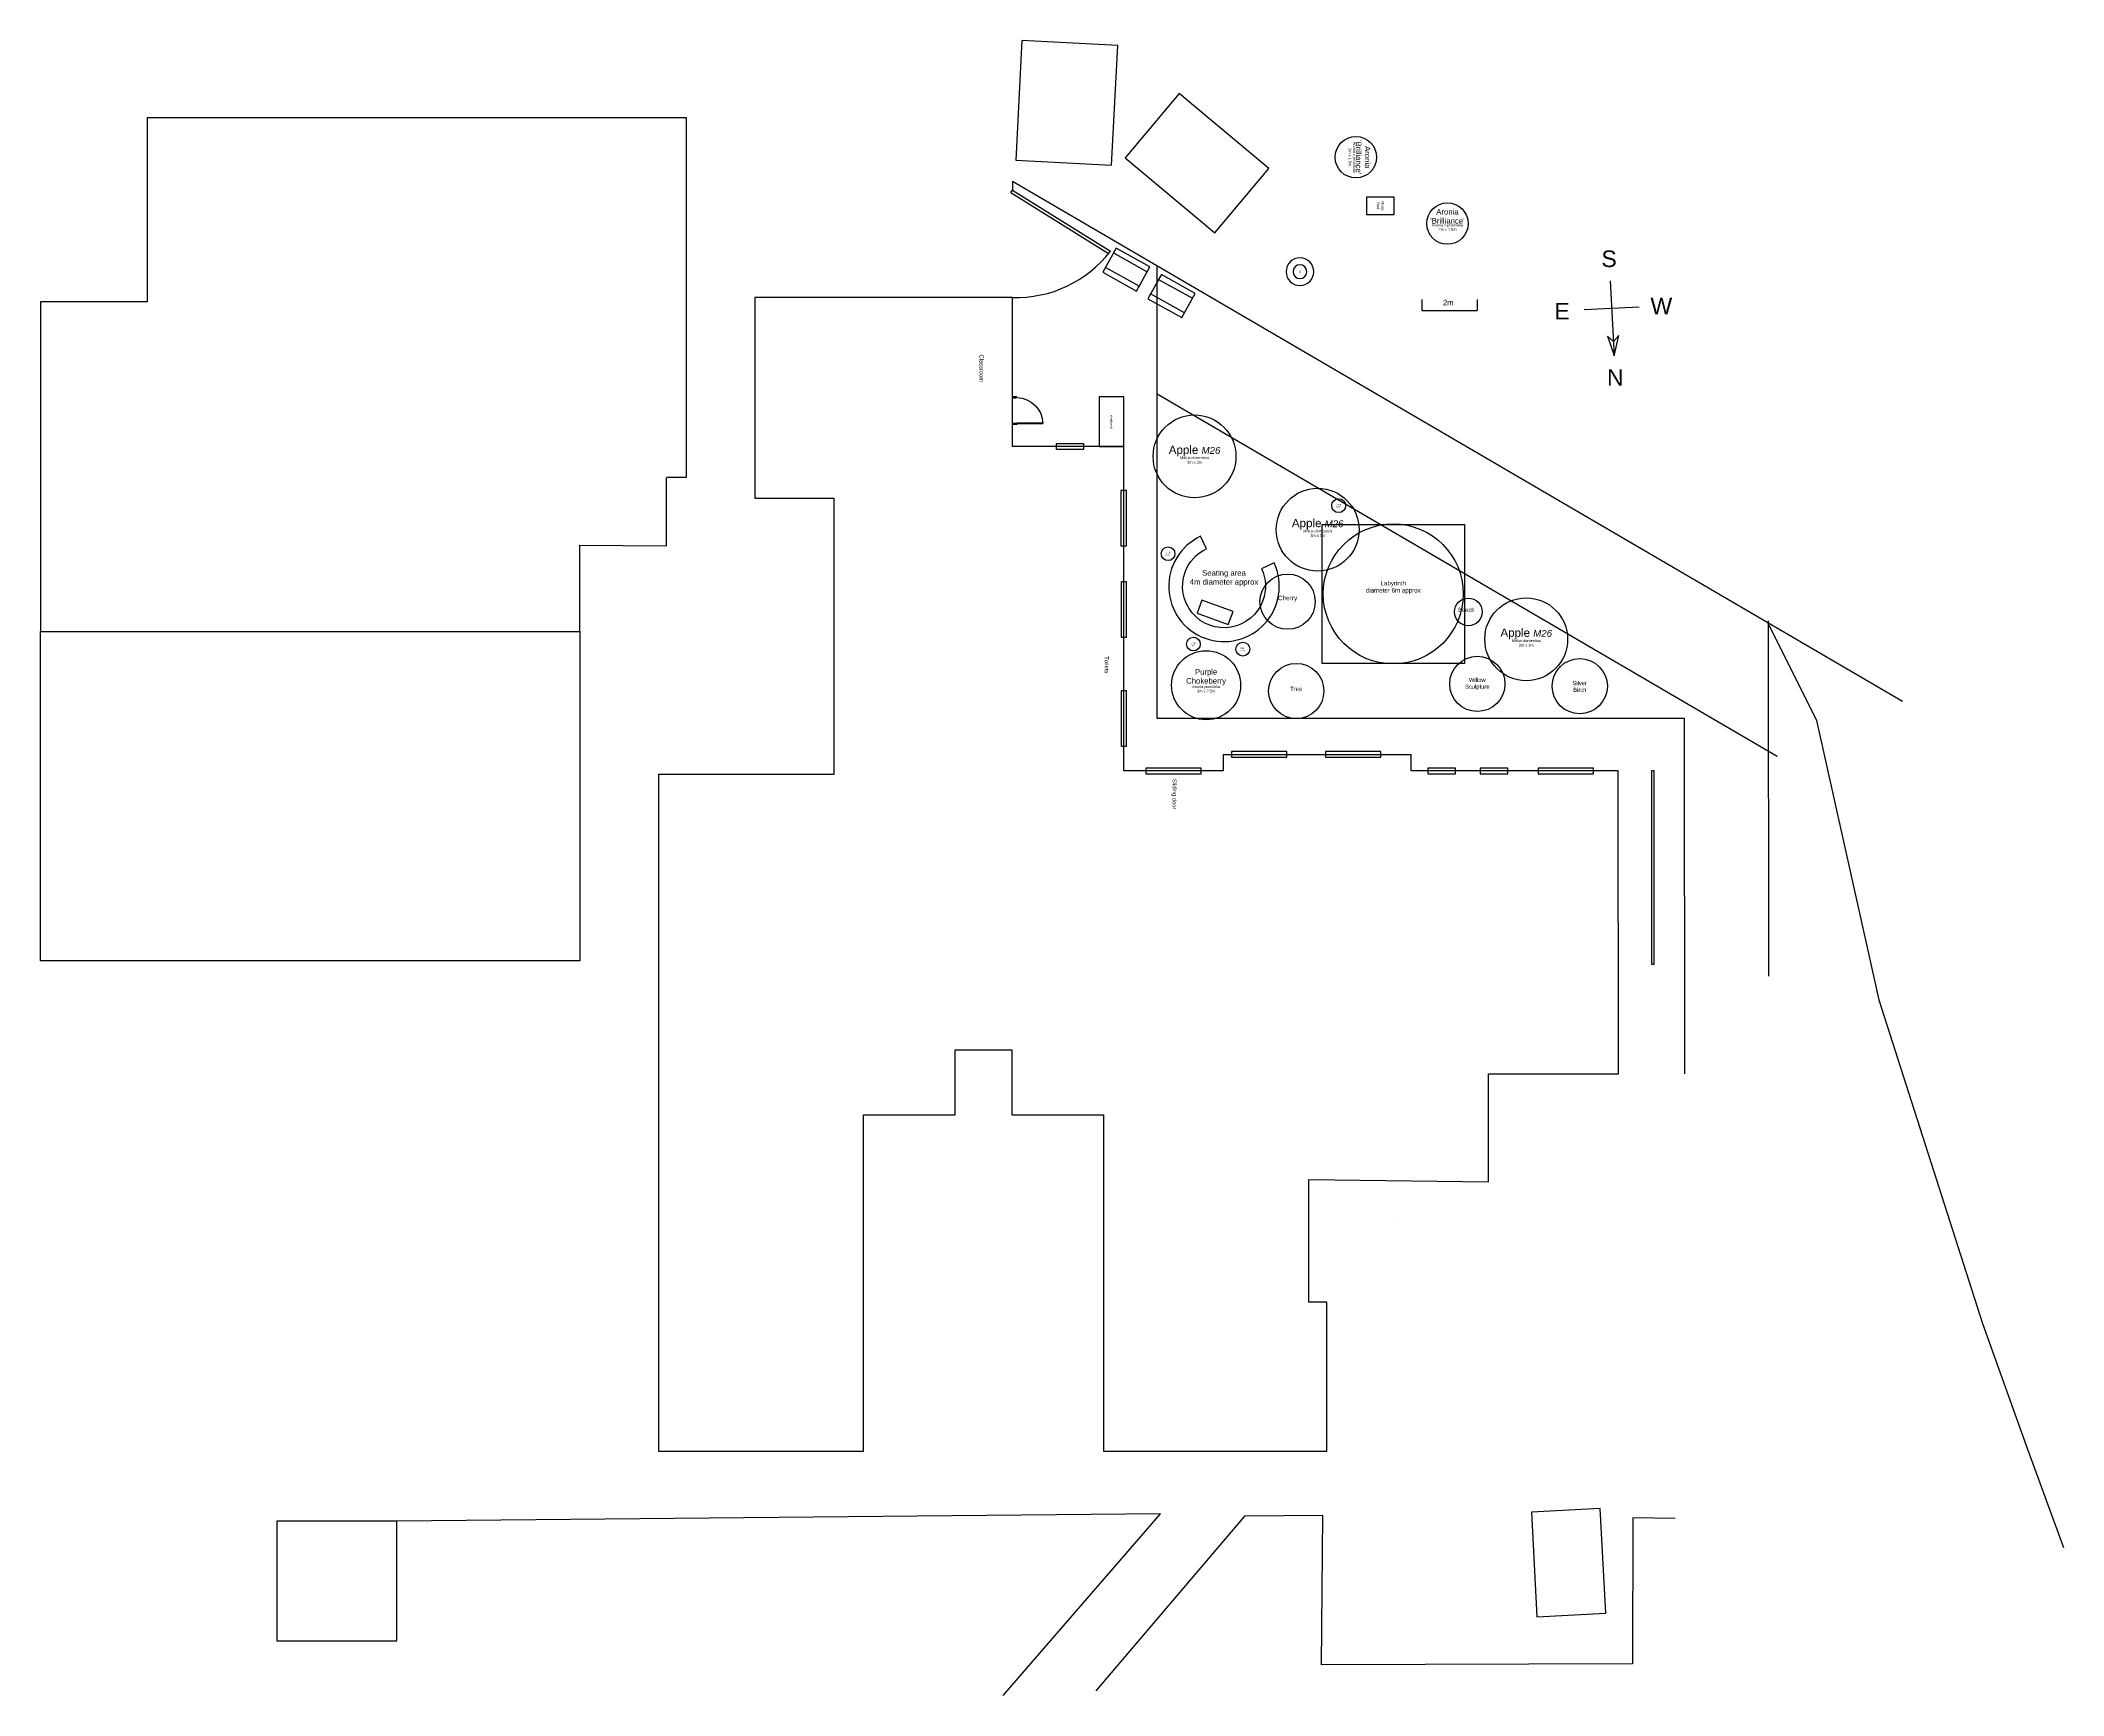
# Model space of a CAD drawing. Header units: metres. Extents: x -90.6 to -17.4, y -58.6 to 1.4.
import ezdxf

# ---------------------------------------------------------------- set-up
doc = ezdxf.new("R2010")
doc.units = ezdxf.units.M
doc.layers.get('0').update_dxf_attribs({"lineweight": 25, "true_color": 0xffffff})
for name, color, linetype, lineweight, true_color in [('Areas', 56, 'Continuous', 25, 0x808000), ('Boundary', 1, 'Continuous', 25, 0xff0000), ('Buildings', 30, 'Continuous', 25, 0xff7f00), ('Legend', 40, 'Continuous', 25, 0xffbb00), ('Plant - Shrub', 3, 'Continuous', 25, 0x00ff00), ('Plant - Tree', 3, 'Continuous', 25, 0x00ff00), ('Plant label', 30, 'Continuous', 25, 0xff7f00), ('Remove', 96, 'Continuous', 25, 0x008000), ('Structures', 136, 'Continuous', 25, 0x008080), ('xLabyrinth', 178, 'Continuous', 25, 0x000000)]:
    doc.layers.add(name, color=color, linetype=linetype, lineweight=lineweight, true_color=true_color)
doc.styles.add('textstyle12', font='')
doc.styles.add('textstyle13', font='')
doc.styles.add('textstyle14', font='')
doc.styles.add('textstyle15', font='')
doc.styles.add('textstyle16', font='')
doc.styles.add('textstyle17', font='')
doc.styles.add('textstyle18', font='')
doc.styles.add('textstyle37', font='')
doc.styles.add('textstyle38', font='')
doc.styles.add('textstyle39', font='')
doc.styles.add('textstyle40', font='')
doc.styles.add('textstyle41', font='')
doc.styles.add('textstyle54', font='')
doc.styles.add('textstyle55', font='')
doc.styles.add('textstyle56', font='')
doc.styles.add('textstyle59', font='')
doc.styles.add('textstyle60', font='')
doc.styles.add('textstyle68', font='')
doc.styles.add('textstyle69', font='')
doc.styles.add('textstyle70', font='')
doc.styles.add('textstyle71', font='')
doc.styles.add('textstyle72', font='')
doc.styles.add('textstyle73', font='')
doc.styles.add('textstyle74', font='')
doc.styles.add('textstyle75', font='')
doc.styles.get('textstyle12').set_extended_font_data('Arial')
doc.styles.get('textstyle13').set_extended_font_data('Arial')
doc.styles.get('textstyle14').set_extended_font_data('Arial')
doc.styles.get('textstyle15').set_extended_font_data('Arial')
doc.styles.get('textstyle16').set_extended_font_data('Arial')
doc.styles.get('textstyle17').set_extended_font_data('Arial')
doc.styles.get('textstyle18').set_extended_font_data('Arial')
doc.styles.get('textstyle37').set_extended_font_data('Arial')
doc.styles.get('textstyle38').set_extended_font_data('Arial')
doc.styles.get('textstyle39').set_extended_font_data('Arial')
doc.styles.get('textstyle40').set_extended_font_data('Arial')
doc.styles.get('textstyle41').set_extended_font_data('Arial')
doc.styles.get('textstyle54').set_extended_font_data('Arial')
doc.styles.get('textstyle55').set_extended_font_data('Arial')
doc.styles.get('textstyle56').set_extended_font_data('Arial')
doc.styles.get('textstyle59').set_extended_font_data('Arial')
doc.styles.get('textstyle60').set_extended_font_data('Arial')
doc.styles.get('textstyle68').set_extended_font_data('Arial')
doc.styles.get('textstyle69').set_extended_font_data('Arial')
doc.styles.get('textstyle70').set_extended_font_data('Arial')
doc.styles.get('textstyle71').set_extended_font_data('Arial')
doc.styles.get('textstyle72').set_extended_font_data('Arial')
doc.styles.get('textstyle73').set_extended_font_data('Arial')
doc.styles.get('textstyle74').set_extended_font_data('Arial')
doc.styles.get('textstyle75').set_extended_font_data('Arial')
picture_1 = doc.add_image_def('image1.png', size_in_pixel=(1216, 1191))

# ---------------------------------------------------------------- blocks, each defined once
blk = doc.blocks.new('Tree - Malus domestica M26')
at = {"layer": 'Plant - Tree'}
blk.add_circle((0, 0), 1.5, dxfattribs=at)
at = {"layer": 'Plant - Tree', "insert": (0, 0), "char_height": 0.3, "attachment_point": 8, "line_spacing_factor": 0.971628, "style": 'textstyle60'}
blk.add_mtext('\\c32767;Apple \\fArial|b0|i1|c0|p0;\\H0.25;M26', dxfattribs=at)
at = {"layer": 'Plant label', "insert": (0, 0), "char_height": 0.1, "attachment_point": 2, "line_spacing_factor": 0.971628, "style": 'textstyle59'}
blk.add_mtext('\\c32767;Malus domestica\\P3m x 3m', dxfattribs=at)
blk = doc.blocks.new('Picnic table kids')
at = {"layer": 'Structures', "flags": 128}
for points in [[(0, 0.8), (1.4, 0.8), (1.4, 1), (0, 1)], [(0, 0), (1.4, 0), (1.4, 1), (0, 1)], [(0, 0), (1.4, 0), (1.4, 0.2), (0, 0.2)]]:
    blk.add_lwpolyline(points, close=True, dxfattribs=at)
blk = doc.blocks.new('Drain cover')
at = {"layer": 'Structures'}
blk.add_circle((0, 0), 0.25, dxfattribs=at)
at = {"layer": 'Structures', "color": 30, "true_color": 0xff7f00, "insert": (0, 0), "char_height": 0.05, "attachment_point": 5, "style": 'textstyle12'}
blk.add_mtext('Drain\\Pcover', dxfattribs=at)
blk = doc.blocks.new('Structure - window')
at = {"layer": 'Structures', "flags": 128}
blk.add_lwpolyline([(0, -0.1), (1, -0.1), (1, 0.1), (0, 0.1)], close=True, dxfattribs=at)
blk = doc.blocks.new('Gate')
at = {"layer": 'Structures'}
for p, q in [((0.006, 0.112), (-3.418, 2.509)), ((0.063, 0.194), (-3.352, 2.585)), ((0, 0), (0.006, 0.112)), ((0.063, 0.194), (0.006, 0.112))]:
    blk.add_line(p, q, dxfattribs=at)
blk.add_arc((-0.158, -0.281), 4.292, 85.08911, 139.43529, dxfattribs=at)
blk = doc.blocks.new('door')
at = {"layer": 'Structures'}
for p, q in [((0.028, 0.16), (0.028, 1.104)), ((0.06, 0.16), (0.06, 1.103)), ((0, 0.16), (0, 0)), ((0.028, 0.16), (0, 0.16)), ((0.028, 0.12), (0.028, 0.16)), ((0.04, 0.12), (0.028, 0.12)), ((0.028, 0), (0.028, 0.04)), ((0.028, 0.04), (0.04, 0.04)), ((0.04, 0.04), (0.04, 0.12)), ((0, 0), (0.028, 0))]:
    blk.add_line(p, q, dxfattribs=at)
blk.add_lwpolyline([(0.028, 0.16), (0.06, 0.16)], dxfattribs=at)
blk.add_lwpolyline([(1, 0.16), (1, 0), (0.972, 0), (0.972, 0.04), (0.96, 0.04), (0.96, 0.12), (0.972, 0.12), (0.972, 0.16)], close=True, dxfattribs=at)
blk.add_arc((-0.001, 0.131), 0.974, 1.72729, 88.27271, dxfattribs=at)
blk = doc.blocks.new('Tyre')
at = {"layer": 'Structures', "flags": 128}
for points in [[(-0.5, 0, 1), (0.5, 0, 1)], [(-0.25, 0, 1), (0.25, 0, 1)]]:
    blk.add_lwpolyline(points, format="xyb", close=True, dxfattribs=at)
at = {"layer": 'Structures', "color": 30, "true_color": 0xff7f00, "insert": (0, 0), "char_height": 0.05, "attachment_point": 5, "style": 'textstyle68'}
blk.add_mtext('Tyre', dxfattribs=at)
blk = doc.blocks.new('Workbench')
at = {"layer": 'Structures', "flags": 128}
blk.add_lwpolyline([(-1.8, -0.9), (0, -0.9), (0, 0), (-1.8, 0)], close=True, dxfattribs=at)
at = {"layer": 'Structures', "color": 30, "true_color": 0xff7f00, "insert": (-0.9, -0.45), "char_height": 0.07, "attachment_point": 5, "style": 'textstyle69'}
blk.add_mtext('Workbench', dxfattribs=at)
blk = doc.blocks.new('Legend')
at = {"layer": 'Legend'}
for p, q in [((-1, 0), (1, 0)), ((4.852, -0.586), (4.873, -0.186)), ((6.871, -0.291), (4.873, -0.186)), ((6.85, -0.691), (6.871, -0.291))]:
    blk.add_line(p, q, dxfattribs=at)
for points in [[(-0.004, 1.2), (0.202, 0.994), (0, 1.7), (-0.004, 1.713), (-0.209, 0.994), (-0.004, 1.2)], [(0, -1), (0, 1.7)]]:
    blk.add_lwpolyline(points, dxfattribs=at)
at = {"layer": 'Legend', "rotation": 177}
for s, insert, char_height, attachment_point, style in [('N', (0, 2.5), 0.6, 5, 'textstyle15'), ('W', (-1.8, 0), 0.6, 5, 'textstyle16'), ('E', (1.8, 0), 0.6, 5, 'textstyle17'), ('2m', (5.89, -0.625), 0.2, 2, 'textstyle14'), ('S', (0, -1.8), 0.6, 5, 'textstyle18')]:
    blk.add_mtext(s, dxfattribs=dict(at, insert=insert, char_height=char_height, attachment_point=attachment_point, style=style))
blk = doc.blocks.new('Structure - Willow Sculpture')
at = {"layer": 'Plant - Shrub', "lineweight": -2}
blk.add_circle((0, 0), 1, dxfattribs=at)
at = {"layer": 'Structures', "insert": (0, 0), "char_height": 0.15, "attachment_point": 5, "line_spacing_factor": 0.971628, "style": 'textstyle55'}
blk.add_mtext('\\c32767;Willow\\PSculpture', dxfattribs=at)
blk = doc.blocks.new('Structure - Moss Bed')
at = {"layer": 'Structures', "flags": 128}
blk.add_lwpolyline([(-0.309, -0.5), (0.309, -0.5), (0.309, 0.5), (-0.309, 0.5)], close=True, dxfattribs=at)
at = {"layer": 'Structures', "insert": (0, 0), "char_height": 0.1, "attachment_point": 5, "line_spacing_factor": 0.971628, "style": 'textstyle54'}
blk.add_mtext('\\c32767;Moss\\PBed', dxfattribs=at)
blk = doc.blocks.new('Shrub - Aronia x prunifolia')
at = {"layer": 'Plant - Shrub'}
blk.add_circle((0, 0), 0.75, dxfattribs=at)
at = {"layer": 'Plant - Shrub', "insert": (0, 0), "char_height": 0.2, "attachment_point": 8, "line_spacing_factor": 0.971628, "style": 'textstyle41'}
blk.add_mtext("\\c32767;Aronia\\P'Brilliance'", dxfattribs=at)
at = {"layer": 'Plant label', "insert": (0, 0), "char_height": 0.1, "attachment_point": 2, "line_spacing_factor": 0.971628, "style": 'textstyle40'}
blk.add_mtext('\\c32767;Aronia x prunifolia\\P2m x 1.5m', dxfattribs=at)
blk = doc.blocks.new('Tree')
at = {"layer": 'Remove', "lineweight": -2}
blk.add_circle((0, 0), 1, dxfattribs=at)
at = {"layer": 'Remove', "insert": (0, 0), "char_height": 0.15, "attachment_point": 8, "line_spacing_factor": 0.971628, "style": 'textstyle56'}
blk.add_mtext('\\c32767;Tree', dxfattribs=at)
blk = doc.blocks.new('Bench - seating area')
at = {"layer": 'Structures'}
for p, q in [((1.2, 0.5), (0, 0.5)), ((0, 0.5), (0, 0)), ((0, 0), (1.2, 0)), ((1.2, 0), (1.2, 0.5))]:
    blk.add_line(p, q, dxfattribs=at)
blk = doc.blocks.new('Seating area')
at = {"layer": 'Structures', "flags": 128}
blk.add_lwpolyline([(1.813, 0.846), (1.36, 0.634, -0.198912), (1.41, -0.513, -1), (-1.41, 0.513, -0.198912), (-0.634, 1.36), (-0.846, 1.813, 2.414214)], format="xyb", close=True, dxfattribs=at)
at = {"layer": 'Structures', "rotation": 340.0000000000001}
blk.add_blockref('Bench - seating area', (-0.971, -0.968), dxfattribs=at)
at = {"layer": 'Structures', "insert": (0, 0), "char_height": 0.2, "attachment_point": 8, "line_spacing_factor": 0.971628, "style": 'textstyle37'}
blk.add_mtext('\\c32767;Seating area\\P4m diameter approx', dxfattribs=at)
blk = doc.blocks.new('Labyrinth')
at = {"layer": 'xLabyrinth', "color": 1, "true_color": 0xff0000}
blk.add_circle((0, 0), 3.168, dxfattribs=at)
at = {"layer": 'Structures', "insert": (0, 0), "char_height": 0.2, "attachment_point": 8, "line_spacing_factor": 0.971628, "style": 'textstyle13'}
blk.add_mtext('\\c32767;Labyrinth\\Pdiameter 6m approx', dxfattribs=at)
at = {"layer": 'Structures'}
image = blk.add_image(picture_1, insert=(-3.217, -3.158), size_in_units=(6.434, 6.302), dxfattribs=at)
image.dxf.flags = 7
blk = doc.blocks.new('Shrub - Aronia prunifolia')
at = {"layer": 'Plant - Shrub'}
blk.add_circle((0, 0), 1.25, dxfattribs=at)
at = {"layer": 'Plant - Shrub', "insert": (0, 0), "char_height": 0.2, "attachment_point": 8, "line_spacing_factor": 0.971628, "style": 'textstyle39'}
blk.add_mtext('\\c32767;Purple \\PChokeberry', dxfattribs=at)
at = {"layer": 'Plant label', "insert": (0, 0), "char_height": 0.1, "attachment_point": 2, "line_spacing_factor": 0.971628, "style": 'textstyle38'}
blk.add_mtext('\\c32767;Aronia prunifolia\\P3m x 2.5m', dxfattribs=at)

msp = doc.modelspace()

# ---------------------------------------------------------------- linework, layer by layer
at = {"layer": 'Areas'}
for p, q in [((-50.174, -23.181), (-50.174, -6.791)), ((-50.174, -11.424), (-27.727, -24.545)), ((-31.074, -23.18), (-50.174, -23.181)), ((-31.07, -36.053), (-31.074, -23.18)), ((-50.052, -51.987), (-77.695, -52.251)), ((-55.745, -58.568), (-50.052, -51.987)), ((-47.008, -52.072), (-52.388, -58.392)), ((-44.174, -52.046), (-47.008, -52.072)), ((-44.217, -57.454), (-44.174, -52.046)), ((-32.951, -52.131), (-32.959, -57.415)), ((-31.42, -52.153), (-32.951, -52.131)), ((-32.959, -57.415), (-44.217, -57.454))]:
    msp.add_line(p, q, dxfattribs=at)
at = {"layer": 'Boundary'}
msp.add_line((-23.187, -22.566), (-55.408, -3.731), dxfattribs=at)
at = {"layer": 'Boundary', "flags": 128}
msp.add_lwpolyline([(-28.067, -19.713), (-26.305, -23.251), (-24.038, -33.376), (-20.289, -45.091), (-18.71, -49.506), (-17.356, -53.212)], dxfattribs=at)
at = {"layer": 'Buildings'}
for p, q in [((-55.408, -3.731), (-55.408, -3.931)), ((-55.408, -7.931), (-64.736, -7.931)), ((-64.736, -7.931), (-64.736, -15.198)), ((-55.408, -13.331), (-55.408, -7.931)), ((-51.374, -13.331), (-55.408, -13.331)), ((-51.374, -25.081), (-51.374, -13.331)), ((-64.736, -15.198), (-61.873, -15.198)), ((-61.873, -15.198), (-61.873, -25.208)), ((-47.774, -24.481), (-40.974, -24.481)), ((-47.774, -24.481), (-47.774, -25.081)), ((-40.974, -25.081), (-40.974, -24.481)), ((-61.873, -25.208), (-68.218, -25.208)), ((-68.218, -25.208), (-68.218, -49.719)), ((-47.774, -25.081), (-51.374, -25.081)), ((-33.474, -25.081), (-40.974, -25.081)), ((-33.47, -36.053), (-33.474, -25.081)), ((-57.484, -37.542), (-57.484, -35.186)), ((-57.484, -35.186), (-55.426, -35.186)), ((-55.426, -35.186), (-55.426, -37.542)), ((-38.175, -39.958), (-38.175, -36.053)), ((-38.175, -36.053), (-33.47, -36.053)), ((-60.794, -49.719), (-60.794, -37.542)), ((-60.794, -37.542), (-57.484, -37.542)), ((-55.426, -37.542), (-52.117, -37.542)), ((-52.117, -37.542), (-52.117, -49.719)), ((-44.682, -44.321), (-44.682, -39.874)), ((-44.682, -39.874), (-38.175, -39.958)), ((-44.031, -44.321), (-44.682, -44.321)), ((-44.031, -49.719), (-44.031, -44.321)), ((-68.218, -49.719), (-60.794, -49.719)), ((-52.117, -49.719), (-44.031, -49.719))]:
    msp.add_line(p, q, dxfattribs=at)
at = {"layer": 'Buildings', "flags": 128}
for points in [[(-51.597, 1.193), (-55.063, 1.375), (-55.29, -2.958), (-51.824, -3.139)], [(-46.131, -3.264), (-49.371, -0.545), (-51.323, -2.871), (-48.083, -5.59)], [(-32.271, -32.081), (-32.171, -32.081), (-32.174, -25.081), (-32.274, -25.081)], [(-34.127, -51.796), (-36.618, -51.927), (-36.42, -55.718), (-33.928, -55.587)], [(-77.695, -52.251), (-82.033, -52.251), (-82.033, -56.589), (-77.695, -56.589)]]:
    msp.add_lwpolyline(points, close=True, dxfattribs=at)
for points in [[(-67.928, -14.442), (-67.205, -14.442), (-67.205, -1.427), (-86.728, -1.427), (-86.728, -8.097), (-90.596, -8.097), (-90.596, -20.028), (-71.073, -20.028), (-71.073, -31.958), (-90.596, -31.958), (-90.596, -20.028)], [(-71.073, -20.028), (-71.073, -16.899), (-67.928, -16.93), (-67.928, -14.462)], [(-41.562, -41.401), (-41.562, -41.401)]]:
    msp.add_lwpolyline(points, dxfattribs=at)
at = {"layer": 'Plant - Tree', "lineweight": -2}
msp.add_circle((-45.447, -18.951), 1, dxfattribs=at)
at = {"layer": 'Remove', "lineweight": -2}
for centre, radius in [((-38.902, -19.323), 0.5), ((-34.87, -22.013), 1)]:
    msp.add_circle(centre, radius, dxfattribs=at)
at = {"layer": 'Structures'}
msp.add_line((-28.028, -32.516), (-28.032, -19.644), dxfattribs=at)

# ---------------------------------------------------------------- block references
for name, p in [('Tree - Malus domestica M26', (-48.815, -13.689)), ('Tree - Malus domestica M26', (-44.358, -16.344)), ('Tree - Malus domestica M26', (-36.808, -20.314)), ('Shrub - Aronia prunifolia', (-48.396, -21.978)), ('Tree', (-45.133, -22.187))]:
    msp.add_blockref(name, p)
at = {"layer": 'Areas'}
for name, p, rotation in [('Tyre', (-45, -7), 270), ('Structure - window', (-52.826, -13.331), 180.0000000000002)]:
    msp.add_blockref(name, p, dxfattribs=dict(at, rotation=rotation))
for p in [(-49.774, -17.215), (-48.856, -20.486), (-47.066, -20.669)]:
    msp.add_blockref('Drain cover', p, dxfattribs=at)
at = {"layer": 'Legend', "rotation": 182.9999999999999}
msp.add_blockref('Legend', (-33.714, -8.334), dxfattribs=at)
at = {"layer": 'Legend'}
msp.add_blockref('Structure - Willow Sculpture', (-38.579, -21.929), dxfattribs=at)
at = {"layer": 'Plant - Shrub', "rotation": 270}
msp.add_blockref('Shrub - Aronia x prunifolia', (-42.976, -2.854), dxfattribs=at)
at = {"layer": 'Plant - Shrub'}
msp.add_blockref('Shrub - Aronia x prunifolia', (-39.66, -5.258), dxfattribs=at)
at = {"layer": 'Plant - Tree', "rotation": 151}
msp.add_blockref('Picnic table kids', (-48.793, -7.785), dxfattribs=at)
at = {"layer": 'Structures'}
for name, p, rotation in [('Gate', (-55.408, -3.931), 183.0000000000001), ('Structure - Moss Bed', (-42.086, -4.615), 270), ('Picnic table kids', (-50.43, -6.825), 151), ('Workbench', (-51.374, -13.331), 270), ('Structure - window', (-39.374, -25.081), 180.0000000000002), ('Structure - window', (-37.474, -25.081), 180.0000000000002)]:
    msp.add_blockref(name, p, dxfattribs=dict(at, rotation=rotation))
at = {"layer": 'Structures', "yscale": -1, "rotation": 90.00000000000009}
msp.add_blockref('door', (-55.408, -12.531), dxfattribs=at)
at = {"layer": 'Structures', "xscale": 2}
for p, rotation in [((-51.379, -16.925), 90.00000000000009), ((-51.374, -20.231), 90.00000000000009), ((-51.374, -24.181), 90.00000000000009), ((-42.074, -24.481), 180.0000000000002), ((-48.578, -25.081), 180.0000000000002), ((-34.374, -25.081), 180.0000000000002)]:
    msp.add_blockref('Structure - window', p, dxfattribs=dict(at, rotation=rotation))
at = {"layer": 'Structures'}
for name, p in [('Drain cover', (-43.598, -15.474)), ('Seating area', (-47.749, -18.396))]:
    msp.add_blockref(name, p, dxfattribs=at)
at = {"layer": 'Structures', "xscale": 0.8, "yscale": 0.8}
msp.add_blockref('Labyrinth', (-41.622, -18.668), dxfattribs=at)
at = {"layer": 'Structures', "xscale": 2}
msp.add_blockref('Structure - window', (-47.474, -24.481), dxfattribs=at)

# ---------------------------------------------------------------- texts
at = {"layer": 'Buildings', "char_height": 0.15, "attachment_point": 8, "rotation": 270, "line_spacing_factor": 0.971628}
for s, insert, style in [('\\c32767;Toilets', (-52.067, -21.234), 'textstyle74'), ('\\c32767;Sliding door', (-49.657, -25.924), 'textstyle73')]:
    msp.add_mtext(s, dxfattribs=dict(at, insert=insert, style=style))
at = {"layer": 'Plant - Tree', "insert": (-56.603, -10.499), "char_height": 0.15, "attachment_point": 8, "rotation": 270, "line_spacing_factor": 0.971628, "style": 'textstyle75'}
msp.add_mtext('\\c32767;Classroom', dxfattribs=at)
at = {"layer": 'Plant - Tree', "insert": (-45.447, -18.951), "char_height": 0.2, "attachment_point": 8, "line_spacing_factor": 0.971628, "style": 'textstyle72'}
msp.add_mtext('\\c32767;\\H0.166667;Cherry', dxfattribs=at)
at = {"layer": 'Remove', "char_height": 0.15, "attachment_point": 8, "line_spacing_factor": 0.971628}
for s, insert, style in [('\\c32767;Beech', (-38.978, -19.323), 'textstyle71'), ('\\c32767;Silver\\PBirch', (-34.87, -22.222), 'textstyle70')]:
    msp.add_mtext(s, dxfattribs=dict(at, insert=insert, style=style))

doc.saveas('drawing.dxf')
